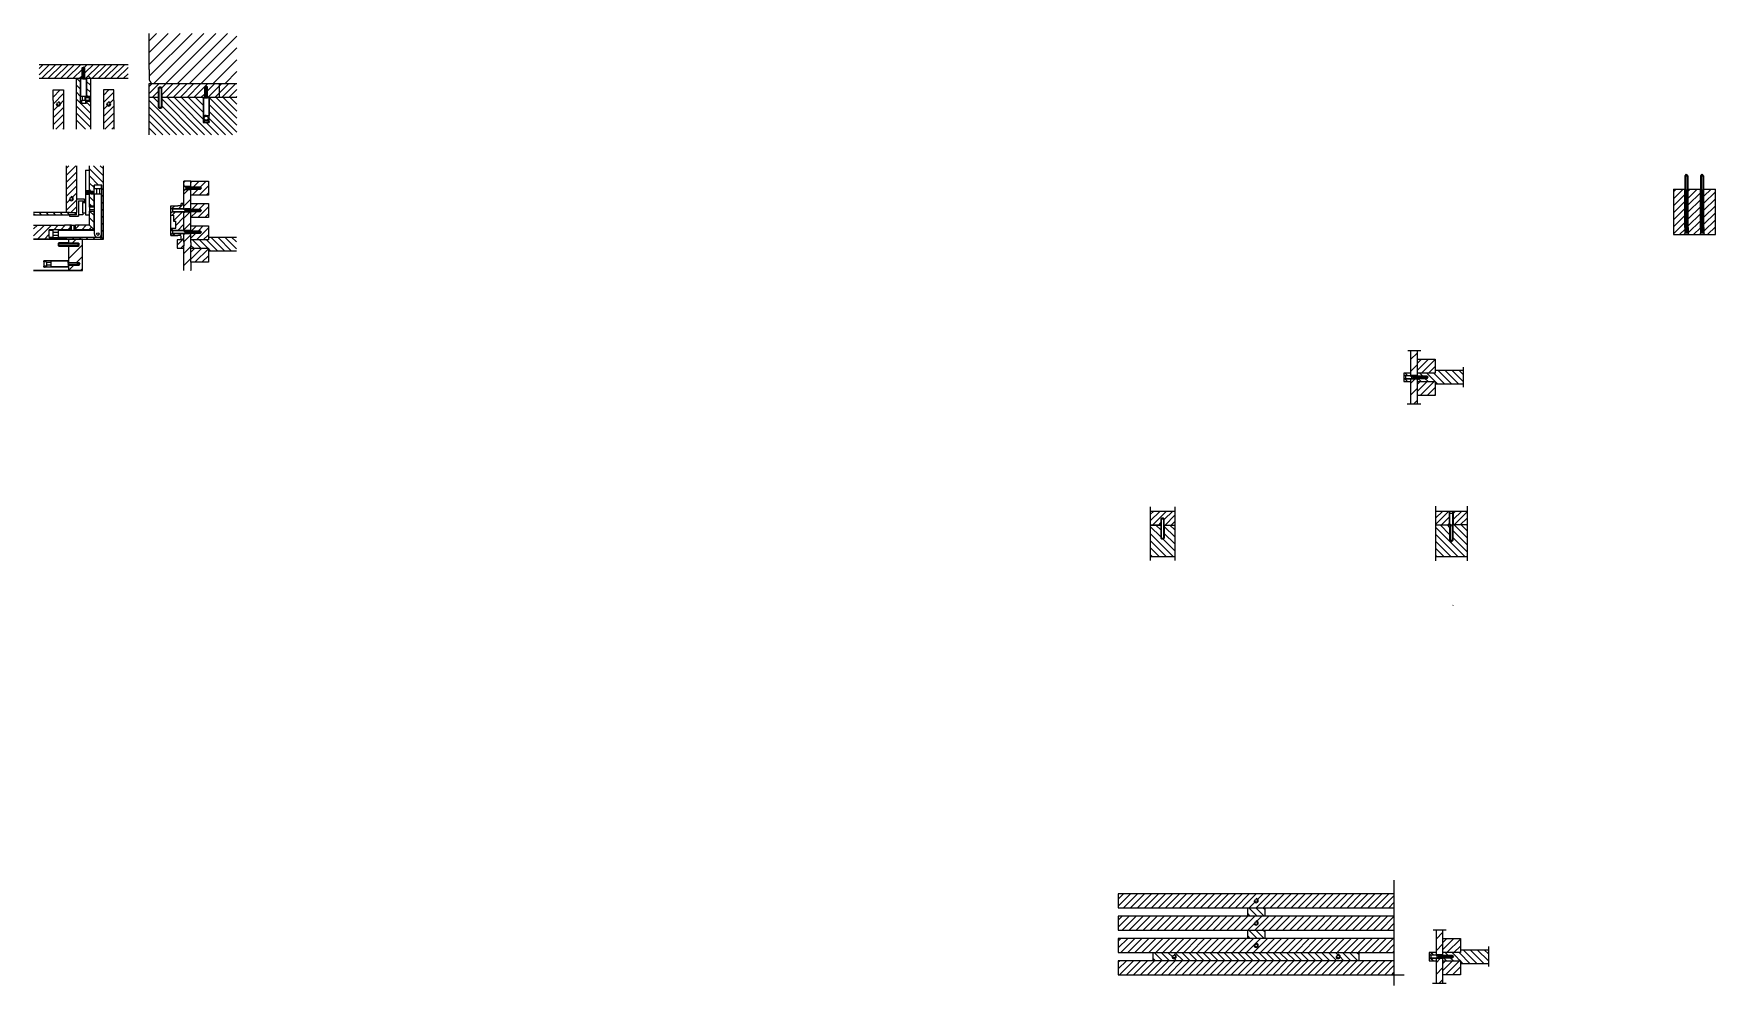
# Model space of a CAD drawing. Header units: centimetres. Extents: x -2268 to 3476, y -1681 to 1470.
# Drawn here: x 1031 to 1272, y 34.5 to 170.9 of the extents above; entities that cross this region are included whole.
import ezdxf

# ---------------------------------------------------------------- set-up
doc = ezdxf.new("R2010")
doc.units = ezdxf.units.CM
doc.layers.get('0').update_dxf_attribs({"color": 5})
for name, color, linetype in [('ARREDI_attrezzature', 175, 'Continuous'), ('filatura', 8, 'Continuous'), ('tratteggio', 5, 'Continuous')]:
    doc.layers.add(name, color=color, linetype=linetype)
pattern_1 = [(45, (931.206, -175.759), (-0.85, 0.85), [])]

# ---------------------------------------------------------------- blocks, each defined once
blk = doc.blocks.new('vite')
for p, q in [((261.03, 104.34), (260.86, 104.53)), ((260.98, 102.63), (260.98, 104.4)), ((261.03, 102.63), (261.03, 104.34)), ((261.43, 104.34), (261.6, 104.53)), ((261.43, 102.63), (261.43, 104.34)), ((261.48, 104.4), (261.48, 102.53)), ((260.98, 102.63), (260.98, 102.53)), ((261.03, 102.63), (261.03, 102.44)), ((261.03, 102.44), (261.03, 102.33)), ((261.03, 100.33), (261.03, 102.33)), ((261.43, 102.63), (261.43, 102.44)), ((261.43, 102.44), (261.43, 100.33)), ((261.03, 100.33), (261.23, 100.13)), ((261.43, 100.33), (261.03, 100.33)), ((261.43, 100.33), (261.23, 100.13))]:
    blk.add_line(p, q)
at = {"layer": 'filatura'}
for p, q in [((261.03, 104.23), (261.43, 104.23)), ((261.03, 102.64), (261.13, 102.53)), ((261.13, 102.52), (261.13, 102.53)), ((261.13, 102.52), (261.13, 102.33)), ((261.13, 100.33), (261.13, 102.33)), ((261.43, 102.64), (261.33, 102.53)), ((261.33, 102.52), (261.33, 102.53)), ((261.33, 102.52), (261.33, 102.33)), ((261.33, 102.33), (261.33, 100.33))]:
    blk.add_line(p, q, dxfattribs=at)
blk = doc.blocks.new('vite 2')
for p, q in [((302.35, 103.43), (302.45, 103.53)), ((302.35, 103.43), (302.35, 100.63)), ((302.75, 103.53), (302.45, 103.53)), ((302.75, 103.53), (302.85, 103.43)), ((302.85, 102.53), (302.85, 103.43)), ((302.85, 102.53), (302.85, 100.63)), ((302.35, 100.63), (302.45, 100.53)), ((302.45, 100.53), (302.75, 100.53)), ((302.85, 100.63), (302.75, 100.53))]:
    blk.add_line(p, q)
at = {"layer": 'filatura'}
for p, q in [((302.35, 103.43), (302.85, 103.43)), ((302.45, 100.53), (302.45, 103.53)), ((302.75, 103.53), (302.75, 100.53)), ((302.35, 100.63), (302.85, 100.63))]:
    blk.add_line(p, q, dxfattribs=at)
blk = doc.blocks.new('retino 4')
at = {"linetype": 'Continuous'}
for p, q in [((278.26, 181.97), (276.76, 183.47)), ((278.26, 182.97), (277.55, 183.68)), ((280.26, 181.97), (278.76, 183.47)), ((280.26, 182.97), (279.55, 183.68)), ((280.05, 179.18), (276.76, 182.47)), ((279.05, 179.18), (276.76, 181.47)), ((280.26, 179.97), (278.55, 181.68)), ((280.26, 180.97), (278.76, 182.47)), ((278.05, 179.18), (276.76, 180.47)), ((277.05, 179.18), (276.76, 179.47))]:
    blk.add_line(p, q, dxfattribs=at)
blk = doc.blocks.new('retino9')
at = {"layer": 'ARREDI_attrezzature', "linetype": 'Continuous'}
for p, q in [((354.4, 328.86), (353.98, 329.29)), ((355.4, 328.86), (354.2, 330.06)), ((356.4, 328.86), (355.2, 330.06)), ((356.48, 329.79), (356.2, 330.06))]:
    blk.add_line(p, q, dxfattribs=at)
blk = doc.blocks.new('retino 10')
at = {"layer": 'ARREDI_attrezzature', "linetype": 'Continuous'}
for p, q in [((367.56, 309.57), (367.24, 309.9)), ((368.56, 309.57), (367.36, 310.77)), ((369.56, 309.57), (368.36, 310.77)), ((370.56, 309.57), (370.13, 310)), ((371.56, 309.57), (370.36, 310.77)), ((372.56, 309.57), (371.36, 310.77)), ((373.56, 309.57), (372.36, 310.77)), ((374.56, 309.57), (373.36, 310.77)), ((375.56, 309.57), (374.36, 310.77)), ((376.56, 309.57), (375.36, 310.77)), ((377.56, 309.57), (376.36, 310.77)), ((378.56, 309.57), (377.36, 310.77)), ((379.56, 309.57), (378.36, 310.77)), ((380.56, 309.57), (379.36, 310.77)), ((381.56, 309.57), (380.36, 310.77)), ((382.56, 309.57), (381.36, 310.77)), ((383.56, 309.57), (382.36, 310.77)), ((384.56, 309.57), (383.36, 310.77)), ((385.56, 309.57), (384.36, 310.77)), ((386.56, 309.57), (385.36, 310.77)), ((387.56, 309.57), (386.36, 310.77)), ((388.56, 309.57), (387.36, 310.77)), ((389.56, 309.57), (388.36, 310.77)), ((390.56, 309.57), (389.36, 310.77)), ((391.56, 309.57), (390.36, 310.77)), ((392.56, 309.57), (391.36, 310.77)), ((393.56, 309.57), (392.36, 310.77)), ((393.76, 310.37), (393.36, 310.77)), ((394.56, 309.57), (393.93, 310.2)), ((395.56, 309.57), (394.36, 310.77)), ((396.56, 309.57), (395.36, 310.77)), ((396.74, 310.4), (396.36, 310.77))]:
    blk.add_line(p, q, dxfattribs=at)

msp = doc.modelspace()

# ---------------------------------------------------------------- hatches: boundary and pattern name
h = msp.add_hatch()
h.set_pattern_fill('JIS_WOOD', color=175, scale=1.7)
h.set_pattern_definition([(45, (644.8805, -450.3925), (-0.85, 0.85), [])])
h.paths.add_polyline_path([(1047.5762, 170.9223), (1047.5762, 165.7858), (1047.5762, 164.2858, 0.27565902), (1048.0762, 163.756), (1060.1396, 163.756), (1060.1396, 170.9223)])
at = {"layer": 'ARREDI_attrezzature'}
h = msp.add_hatch(dxfattribs=at)
h.set_pattern_fill('JIS_WOOD', color=256, scale=1.7)
h.set_pattern_definition(pattern_1)
h.paths.add_polyline_path([(1053.5468, 144.5516), (1053.5468, 145.3016), (1052.6821, 145.3016), (1052.5468, 145.3016), (1052.5468, 142.7016), (1052.6821, 142.7016), (1053.5468, 142.7016), (1053.5468, 143.3516)])
h.paths.add_polyline_path([(1053.5468, 147.7516), (1053.5468, 148.5016), (1052.6821, 148.5016), (1052.5468, 148.3784), (1052.5468, 145.8016), (1052.6821, 145.8016), (1053.5468, 145.8016), (1053.5468, 146.5516)])
h.paths.add_polyline_path([(1053.5468, 149.7516), (1052.5468, 149.7516), (1052.5468, 149.1248), (1052.6821, 149.0016), (1053.5468, 149.0016)])
h = msp.add_hatch(dxfattribs=at)
h.set_pattern_fill('JIS_WOOD', color=256, scale=1.7)
h.set_pattern_definition(pattern_1)
h.paths.add_polyline_path([(1053.5468, 140.1516), (1053.5468, 140.5516), (1053.5468, 140.9516), (1053.5468, 141.3516), (1053.5468, 142.1516), (1053.5468, 142.2016), (1052.6821, 142.2016), (1052.5468, 142.2016), (1052.5468, 142.1016), (1052.5468, 141.0016), (1052.5468, 140.5016), (1052.5468, 136.9516), (1053.5468, 136.9516), (1053.5468, 138.1516)])
h = msp.add_hatch(dxfattribs=at)
h.set_pattern_fill('JIS_WOOD', color=256, scale=1.7)
h.set_pattern_definition([(45, (1106.9529, -175.668), (-0.85, 0.85), [])])
h.paths.add_polyline_path([(1229.2937, 124.2427), (1229.2937, 125.4427), (1228.2937, 125.4427), (1228.2937, 121.8927), (1228.429, 121.8927), (1229.2937, 121.8927), (1229.2937, 122.2427)])
h.paths.add_polyline_path([(1229.2937, 121.0427), (1229.2937, 121.3927), (1228.429, 121.3927), (1228.2937, 121.3927), (1228.2937, 117.8427), (1229.2937, 117.8427), (1229.2937, 119.0427)])
h = msp.add_hatch(dxfattribs=at)
h.set_pattern_fill('JIS_WOOD', color=256, scale=1.7)
h.set_pattern_definition([(45, (1110.5851, -258.7415), (-0.85, 0.85), [])])
h.paths.add_polyline_path([(1232.9259, 41.1691), (1232.9259, 42.3691), (1231.9259, 42.3691), (1231.9259, 38.8191), (1232.0612, 38.8191), (1232.9259, 38.8191), (1232.9259, 39.1691)])
h.paths.add_polyline_path([(1232.9259, 37.9691), (1232.9259, 38.3191), (1232.0612, 38.3191), (1231.9259, 38.3191), (1231.9259, 34.7691), (1232.9259, 34.7691), (1232.9259, 35.9691)])

# ---------------------------------------------------------------- linework, layer by layer
for p, q in [((1047.5762, 165.7858), (1047.5762, 170.9223)), ((1031.7928, 166.5147), (1044.5476, 166.5147)), ((1031.8006, 164.5147), (1037.1506, 164.5147)), ((1037.1428, 164.5147), (1037.9428, 164.5147)), ((1037.1428, 157.2317), (1037.1428, 164.5147)), ((1037.6928, 164.5147), (1037.6928, 160.9569)), ((1037.9428, 164.4569), (1037.7428, 164.4569)), ((1037.7428, 164.4569), (1037.7428, 161.9569)), ((1037.9428, 166.0147), (1038.1428, 166.1301)), ((1037.9428, 165.8147), (1038.0428, 165.8724)), ((1037.9428, 164.5147), (1037.9428, 165.8147)), ((1037.9428, 164.5147), (1037.9428, 164.4569)), ((1038.0428, 166.0147), (1038.0428, 165.8724)), ((1038.0428, 165.8724), (1038.2428, 165.8724)), ((1038.3428, 166.0147), (1038.1428, 166.1301)), ((1038.2428, 165.8724), (1038.2428, 166.0147)), ((1038.3428, 165.8147), (1038.2428, 165.8724)), ((1038.3428, 164.5147), (1038.3428, 165.8147)), ((1038.3428, 164.5147), (1039.1428, 164.5147)), ((1038.3428, 164.5147), (1044.5476, 164.5147)), ((1038.3428, 164.4569), (1038.3428, 164.5147)), ((1038.3428, 164.4569), (1038.5428, 164.4569)), ((1038.5428, 164.4569), (1038.5428, 161.9569)), ((1038.5928, 164.5147), (1038.5928, 161.9569)), ((1039.1428, 164.5147), (1039.1428, 157.2317)), ((1047.5762, 165.7858), (1047.5762, 164.2858)), ((1033.7928, 162.8375), (1035.2928, 162.8375)), ((1033.7928, 161.3147), (1033.7928, 162.8375)), ((1035.2928, 162.8375), (1035.2928, 157.2317)), ((1037.7428, 161.9569), (1038.5428, 161.9569)), ((1037.9428, 161.9569), (1037.9428, 161.3569)), ((1038.3428, 161.9569), (1038.3428, 161.3569)), ((1038.4428, 161.9569), (1039.1428, 161.9569)), ((1038.4428, 161.6743), (1038.4428, 161.9569)), ((1038.4428, 161.6743), (1038.4428, 161.1743)), ((1040.9928, 162.8375), (1040.9928, 157.2317)), ((1042.4928, 162.8375), (1040.9928, 162.8375)), ((1042.4928, 161.3147), (1042.4928, 162.8375)), ((1047.5762, 161.756), (1047.5762, 163.756)), ((1047.5762, 163.756), (1060.1396, 163.756)), ((1048.8762, 161.756), (1047.5762, 161.756)), ((1047.5762, 156.4326), (1047.5762, 161.756)), ((1055.5228, 161.756), (1049.3762, 161.756)), ((1055.2728, 161.756), (1055.2728, 158.1983)), ((1055.5228, 161.756), (1055.3228, 161.756)), ((1055.3228, 161.6983), (1055.3228, 159.1983)), ((1055.3228, 161.6983), (1055.5228, 161.6983)), ((1055.5228, 163.256), (1055.7228, 163.3715)), ((1055.5228, 163.056), (1055.6228, 163.1138)), ((1055.5228, 161.756), (1055.5228, 163.056)), ((1055.5228, 161.756), (1055.5228, 161.6983)), ((1055.6228, 163.256), (1055.6228, 163.1138)), ((1055.6228, 163.1138), (1055.8228, 163.1138)), ((1055.9228, 163.256), (1055.7228, 163.3715)), ((1055.8228, 163.1138), (1055.8228, 163.256)), ((1055.9228, 163.056), (1055.8228, 163.1138)), ((1055.9228, 161.756), (1055.9228, 163.056)), ((1060.1396, 161.756), (1055.9228, 161.756)), ((1055.9228, 161.756), (1055.9228, 161.6983)), ((1056.1228, 161.6983), (1055.9228, 161.6983)), ((1056.1228, 161.6983), (1056.1228, 159.1983)), ((1056.1728, 161.756), (1056.1728, 159.1983)), ((1057.5762, 161.756), (1056.2762, 161.756)), ((1057.5762, 163.756), (1057.5762, 161.756)), ((1033.7928, 161.3147), (1033.7928, 157.2317)), ((1037.6928, 160.9569), (1037.8428, 160.9569)), ((1037.8428, 161.3569), (1037.8428, 160.9569)), ((1037.8428, 161.3569), (1037.9428, 161.3569)), ((1037.8428, 160.9569), (1038.4428, 160.9569)), ((1037.9428, 161.3569), (1038.3514, 161.3569)), ((1038.3514, 161.3569), (1038.4428, 161.3569)), ((1038.4428, 161.3569), (1038.4428, 160.9569)), ((1039.0298, 161.1743), (1038.4428, 161.1743)), ((1038.4428, 160.9569), (1038.5928, 160.9569)), ((1038.5928, 161.0743), (1038.5928, 161.1743)), ((1038.5928, 161.0743), (1038.5928, 160.9569)), ((1039.0298, 161.1743), (1039.1428, 161.1743)), ((1042.4928, 161.3147), (1042.4928, 157.2317)), ((1055.3228, 159.1983), (1056.1228, 159.1983)), ((1055.5228, 159.1983), (1055.5228, 159.1436)), ((1056.1728, 158.3157), (1056.1728, 159.1983)), ((1055.2728, 158.1983), (1055.4228, 158.1983)), ((1055.4228, 158.5315), (1055.4228, 158.1983)), ((1055.4228, 158.1983), (1056.0228, 158.1983)), ((1056.0228, 158.533), (1056.0228, 158.1983)), ((1056.0228, 158.1983), (1056.1728, 158.1983)), ((1056.1728, 158.3157), (1056.1728, 158.1983)), ((1035.6557, 151.9516), (1035.6557, 145.6516)), ((1037.1557, 151.9516), (1037.1557, 145.2516)), ((1039.0057, 148.3516), (1039.0057, 151.9516)), ((1041.0057, 141.4516), (1041.0057, 151.9543)), ((1038.4557, 151.3516), (1038.4557, 144.9516)), ((1038.4557, 151.3516), (1039.0057, 151.3516)), ((1039.0057, 148.3516), (1039.0057, 151.3516)), ((1052.5468, 145.8016), (1052.5468, 149.7516)), ((1053.5468, 149.7516), (1052.5468, 149.7516)), ((1053.5468, 149.7516), (1054.0468, 149.7516)), ((1267.6234, 150.5535), (1267.8234, 150.7535)), ((1267.6234, 148.4437), (1267.6234, 150.5535)), ((1267.6234, 150.5535), (1268.0234, 150.5535)), ((1268.0234, 150.5535), (1267.8234, 150.7535)), ((1268.0234, 150.5535), (1268.0234, 148.5535)), ((1269.8698, 150.5535), (1270.0698, 150.7535)), ((1269.8698, 148.4437), (1269.8698, 150.5535)), ((1269.8698, 150.5535), (1270.2698, 150.5535)), ((1270.2698, 150.5535), (1270.0698, 150.7535)), ((1270.2698, 150.5535), (1270.2698, 148.5535)), ((1038.3057, 147.2016), (1037.1557, 147.2016)), ((1038.3057, 146.7016), (1038.3057, 147.2016)), ((1038.6459, 148.3516), (1038.4557, 148.5248)), ((1038.6459, 147.9516), (1038.4557, 147.7784)), ((1039.0057, 148.4016), (1038.591, 148.4016)), ((1038.591, 147.9016), (1039.0057, 147.9016)), ((1038.8557, 148.3516), (1038.6459, 148.3516)), ((1039.2557, 147.9516), (1038.6459, 147.9516)), ((1038.8557, 148.3516), (1039.2557, 148.3516)), ((1039.0057, 146.8516), (1039.0057, 147.9516)), ((1039.2557, 148.3516), (1039.4459, 148.3516)), ((1039.2557, 147.9516), (1039.4459, 147.9516)), ((1039.4459, 148.3516), (1039.5557, 148.2516)), ((1039.4459, 147.9516), (1039.5557, 148.0516)), ((1039.5557, 148.2516), (1039.5557, 148.0516)), ((1039.6574, 146.2343), (1039.6574, 149.2039)), ((1039.6574, 149.2039), (1039.6928, 149.2039)), ((1040.7534, 149.2039), (1039.6928, 149.2039)), ((1039.7074, 148.7039), (1039.7074, 149.2039)), ((1039.7074, 148.7039), (1040.7388, 148.7039)), ((1040.7388, 147.9039), (1039.7074, 147.9039)), ((1039.7074, 142.1826), (1039.7074, 147.9039)), ((1039.9928, 148.7039), (1039.9928, 147.9039)), ((1040.4534, 148.7039), (1040.4534, 147.9039)), ((1040.7388, 148.7039), (1040.7388, 149.2039)), ((1040.7388, 142.1826), (1040.7388, 147.9039)), ((1040.7534, 149.2039), (1040.7888, 149.2039)), ((1040.7888, 141.6686), (1040.7888, 149.2039)), ((1052.5468, 149.2516), (1052.5468, 148.9516)), ((1052.737, 148.9516), (1052.5468, 149.1248)), ((1052.737, 148.5516), (1052.5468, 148.3784)), ((1053.5468, 149.0016), (1052.6821, 149.0016)), ((1053.5468, 148.5016), (1052.6821, 148.5016)), ((1052.737, 148.9516), (1054.8468, 148.9516)), ((1052.8468, 148.5516), (1052.737, 148.5516)), ((1052.8468, 148.9516), (1052.8468, 148.9516)), ((1054.8468, 148.5516), (1052.8468, 148.5516)), ((1053.5468, 148.9516), (1053.5468, 149.0016)), ((1053.5468, 148.5516), (1053.5468, 148.5016)), ((1053.5468, 146.5516), (1053.5468, 147.7516)), ((1054.8468, 148.9516), (1054.8468, 148.5516)), ((1054.8468, 148.9516), (1055.0468, 148.7516)), ((1054.8468, 148.5516), (1055.0468, 148.7516)), ((1265.9502, 148.6103), (1265.9502, 142.1103)), ((1265.9502, 148.6103), (1267.6234, 148.6103)), ((1267.5734, 143.1103), (1267.5734, 148.6103)), ((1267.6234, 148.4437), (1267.6234, 142.3004)), ((1268.0234, 148.6103), (1269.8698, 148.6103)), ((1268.0234, 148.5535), (1268.0234, 148.4437)), ((1268.0234, 148.4437), (1268.0234, 142.3004)), ((1268.0734, 143.1103), (1268.0734, 148.6103)), ((1269.8198, 143.1103), (1269.8198, 148.6103)), ((1269.8698, 148.4437), (1269.8698, 142.3004)), ((1270.2698, 148.6103), (1271.9502, 148.6103)), ((1270.2698, 148.4437), (1270.2698, 148.5535)), ((1270.2698, 148.4437), (1270.2698, 142.3004)), ((1270.3198, 143.1103), (1270.3198, 148.6103)), ((1271.9502, 142.1103), (1271.9502, 148.6103)), ((1035.6557, 145.2516), (1031.0057, 145.2516)), ((1031.0057, 144.9516), (1036.1557, 144.9516)), ((1035.6557, 145.6516), (1035.6557, 145.4516)), ((1035.6557, 145.4516), (1035.6557, 145.2516)), ((1036.1557, 145.2516), (1035.6557, 145.2516)), ((1036.1557, 145.2516), (1037.1557, 145.2516)), ((1037.1557, 144.9516), (1036.1557, 144.9516)), ((1036.1557, 144.9516), (1036.1557, 144.7499)), ((1036.1557, 144.7499), (1037.4557, 144.7499)), ((1037.1557, 144.9516), (1037.1557, 145.2516)), ((1037.4557, 146.9516), (1037.4557, 144.9516)), ((1038.0557, 144.9516), (1037.4557, 144.9516)), ((1037.4557, 144.9516), (1037.4557, 144.7499)), ((1037.4557, 144.7499), (1037.4557, 144.9499)), ((1038.0557, 145.2016), (1038.0557, 146.7016)), ((1038.0557, 145.2016), (1038.4557, 145.2016)), ((1038.0557, 145.2016), (1038.0557, 144.9516)), ((1038.4557, 144.9516), (1039.0057, 144.9516)), ((1039.0057, 146.4516), (1039.0057, 146.8516)), ((1039.0057, 146.2343), (1039.0057, 146.4516)), ((1039.1057, 146.2343), (1039.0057, 146.2343)), ((1039.0057, 146.0343), (1039.0057, 146.2343)), ((1039.0057, 146.0343), (1039.0057, 145.6516)), ((1039.0057, 145.6516), (1039.0057, 145.4516)), ((1039.0057, 143.4516), (1039.0057, 145.4516)), ((1039.1057, 145.4516), (1039.0057, 145.4516)), ((1039.1057, 146.2343), (1039.7074, 146.2343)), ((1039.1057, 145.4516), (1039.7074, 145.4516)), ((1039.6574, 142.7999), (1039.6574, 145.4516)), ((1050.6468, 141.9516), (1050.6468, 146.2516)), ((1050.6468, 146.2516), (1051.6468, 146.2516)), ((1050.837, 145.7516), (1050.6468, 145.9248)), ((1050.837, 145.3516), (1050.6468, 145.1784)), ((1050.6468, 144.8784), (1051.0468, 144.8784)), ((1052.5468, 145.8016), (1050.7821, 145.8016)), ((1052.5468, 145.3016), (1050.7821, 145.3016)), ((1052.5468, 145.7516), (1050.837, 145.7516)), ((1052.5468, 145.3516), (1050.837, 145.3516)), ((1051.0468, 144.8784), (1051.0468, 144.0248)), ((1051.8468, 146.2516), (1051.6468, 146.2516)), ((1052.0468, 146.2516), (1051.8468, 146.2516)), ((1052.5468, 146.5516), (1052.1468, 146.5516)), ((1052.1468, 146.3516), (1052.1468, 146.5516)), ((1052.5468, 145.8016), (1052.6821, 145.8016)), ((1052.5468, 145.7516), (1052.737, 145.7516)), ((1052.5468, 145.3516), (1052.737, 145.3516)), ((1052.5468, 142.6516), (1052.5468, 145.3016)), ((1052.5468, 145.3016), (1052.6821, 145.3016)), ((1053.5468, 145.8016), (1052.6821, 145.8016)), ((1053.5468, 145.3016), (1052.6821, 145.3016)), ((1052.737, 145.7516), (1054.8468, 145.7516)), ((1052.8468, 145.3516), (1052.737, 145.3516)), ((1052.8468, 145.7516), (1052.8468, 145.7516)), ((1054.8468, 145.3516), (1052.8468, 145.3516)), ((1053.5468, 144.5516), (1053.5468, 145.3016)), ((1054.8468, 145.7516), (1055.0468, 145.5516)), ((1054.8468, 145.7516), (1054.8468, 145.3516)), ((1054.8468, 145.3516), (1055.0468, 145.5516)), ((1031.0057, 143.4516), (1035.4057, 143.4516)), ((1033.4848, 142.7999), (1033.2534, 142.7999)), ((1033.2534, 142.7646), (1033.2534, 142.7999)), ((1033.2534, 141.7039), (1033.2534, 142.7646)), ((1033.2534, 142.7499), (1033.7534, 142.7499)), ((1035.6231, 142.7999), (1033.4848, 142.7999)), ((1033.7534, 142.7499), (1033.7534, 141.7186)), ((1033.7534, 142.4646), (1034.5534, 142.4646)), ((1034.5534, 141.7186), (1034.5534, 142.7499)), ((1034.5534, 142.7499), (1039.7074, 142.7499)), ((1036.2231, 143.4516), (1035.4057, 143.4516)), ((1036.2231, 142.7999), (1035.6231, 142.7999)), ((1036.2231, 143.4516), (1036.2231, 142.7999)), ((1036.2231, 143.4516), (1036.2231, 143.3516)), ((1036.4231, 143.4516), (1036.2231, 143.4516)), ((1036.2231, 142.7999), (1036.2231, 142.7499)), ((1036.4231, 143.4516), (1036.8057, 143.4516)), ((1036.8057, 143.4516), (1037.0057, 143.4516)), ((1039.0057, 143.4516), (1037.0057, 143.4516)), ((1037.0057, 142.7999), (1037.0057, 143.4516)), ((1037.2231, 142.7999), (1037.0057, 142.7999)), ((1037.0057, 142.7999), (1037.0057, 142.7499)), ((1039.6574, 142.7999), (1037.2231, 142.7999)), ((1039.44, 143.0173), (1039.0057, 143.4516)), ((1039.44, 143.0173), (1039.6574, 142.7999)), ((1039.6574, 142.7999), (1039.6574, 142.7999)), ((1050.6468, 143.0248), (1051.3968, 143.0248)), ((1050.837, 142.6516), (1050.6468, 142.8248)), ((1050.837, 142.2516), (1050.6468, 142.0784)), ((1052.5468, 142.7016), (1050.7821, 142.7016)), ((1052.5468, 142.2016), (1050.7821, 142.2016)), ((1052.5468, 142.6516), (1050.837, 142.6516)), ((1052.5468, 142.2516), (1050.837, 142.2516)), ((1051.0468, 144.0248), (1051.3968, 144.0248)), ((1051.3968, 143.0248), (1051.3968, 144.0248)), ((1052.5468, 142.7016), (1052.6821, 142.7016)), ((1052.5468, 142.6516), (1052.737, 142.6516)), ((1052.5468, 142.2516), (1052.737, 142.2516)), ((1052.5468, 142.2016), (1052.6821, 142.2016)), ((1052.5468, 142.1016), (1052.5468, 142.2016)), ((1053.5468, 142.7016), (1052.6821, 142.7016)), ((1053.5468, 142.2016), (1052.6821, 142.2016)), ((1052.737, 142.6516), (1054.8468, 142.6516)), ((1052.8468, 142.2516), (1052.737, 142.2516)), ((1054.8468, 142.2516), (1052.8468, 142.2516)), ((1053.5468, 143.3516), (1053.5468, 144.5516)), ((1053.5468, 142.1516), (1053.5468, 142.2516)), ((1054.8468, 142.6516), (1055.0468, 142.4516)), ((1054.8468, 142.6516), (1054.8468, 142.2516)), ((1054.8468, 142.2516), (1055.0468, 142.4516)), ((1267.6234, 142.3004), (1267.4502, 142.1103)), ((1267.5734, 143.1103), (1267.5734, 142.2455)), ((1267.6234, 142.4103), (1267.6234, 142.4103)), ((1268.0234, 142.3004), (1268.1966, 142.1103)), ((1268.0734, 143.1103), (1268.0734, 142.2455)), ((1269.8698, 142.3004), (1269.6966, 142.1103)), ((1269.8198, 143.1103), (1269.8198, 142.2455)), ((1269.8698, 142.4103), (1269.8698, 142.4103)), ((1270.2698, 142.3004), (1270.443, 142.1103)), ((1270.3198, 143.1103), (1270.3198, 142.2455)), ((1038.0057, 141.4516), (1031.0057, 141.4516)), ((1031.0057, 141.4516), (1038.0057, 141.4516)), ((1033.2534, 141.7186), (1033.7534, 141.7186)), ((1033.2534, 141.6686), (1033.2534, 141.7039)), ((1033.2534, 141.6686), (1035.6231, 141.6686)), ((1033.7534, 142.0039), (1034.5534, 142.0039)), ((1034.5534, 141.7186), (1040.2639, 141.7186)), ((1034.6057, 140.9516), (1036.0057, 140.9516)), ((1040.7888, 141.6686), (1035.6231, 141.6686)), ((1036.0057, 141.4516), (1036.0057, 140.9516)), ((1036.0057, 141.4516), (1036.0057, 140.9516)), ((1036.0057, 140.4516), (1036.0057, 138.1016)), ((1038.0057, 136.9516), (1038.0057, 141.4516)), ((1038.0057, 141.4516), (1041.0057, 141.4516)), ((1040.7888, 141.6686), (1041.0057, 141.4516)), ((1050.6468, 141.9516), (1051.6468, 141.9516)), ((1052.5468, 141.3516), (1051.5468, 141.3516)), ((1051.5468, 141.3516), (1051.5468, 140.1516)), ((1051.5468, 140.1516), (1052.5468, 140.1516)), ((1051.8468, 141.9516), (1051.6468, 141.9516)), ((1052.0468, 141.9516), (1051.8468, 141.9516)), ((1052.1468, 141.5516), (1052.1468, 141.8516)), ((1052.1468, 141.3516), (1052.1468, 141.5516)), ((1052.5468, 141.0016), (1052.5468, 142.1016)), ((1052.5468, 141.0016), (1052.5468, 140.5016)), ((1052.5468, 136.9516), (1052.5468, 140.5016)), ((1053.5468, 140.9516), (1053.5468, 141.3516)), ((1053.5468, 140.9516), (1053.5468, 140.5516)), ((1053.5468, 140.1516), (1053.5468, 140.5516)), ((1056.0468, 141.7516), (1060.0468, 141.7516)), ((1056.0468, 141.7516), (1060.0468, 141.7516)), ((1060.0468, 139.7516), (1056.0468, 139.7516)), ((1265.9502, 142.1103), (1271.9502, 142.1103)), ((1036.0057, 138.3516), (1032.448, 138.3516)), ((1032.448, 138.2016), (1032.448, 138.3516)), ((1032.848, 138.2016), (1032.448, 138.2016)), ((1032.448, 138.2016), (1032.448, 137.6016)), ((1032.848, 137.6016), (1032.448, 137.6016)), ((1032.448, 137.4516), (1032.448, 137.6016)), ((1032.5653, 137.4516), (1032.448, 137.4516)), ((1032.5653, 137.4516), (1032.6653, 137.4516)), ((1032.848, 137.6016), (1032.6653, 137.6016)), ((1033.448, 137.4516), (1032.6653, 137.4516)), ((1032.6654, 138.2016), (1032.6654, 138.3516)), ((1032.848, 138.2016), (1032.6654, 138.2016)), ((1032.6654, 137.6016), (1032.6654, 137.4516)), ((1032.848, 138.2016), (1032.848, 138.1016)), ((1033.448, 138.1016), (1032.848, 138.1016)), ((1032.848, 138.1016), (1032.848, 137.693)), ((1033.448, 137.7016), (1032.848, 137.7016)), ((1032.848, 137.693), (1032.848, 137.6016)), ((1033.448, 138.3016), (1033.448, 138.3516)), ((1035.948, 138.3016), (1033.448, 138.3016)), ((1033.448, 138.3016), (1033.448, 137.5016)), ((1035.948, 137.5016), (1033.448, 137.5016)), ((1033.448, 137.5016), (1033.448, 137.4516)), ((1036.0057, 137.4516), (1033.448, 137.4516)), ((1035.948, 138.1016), (1035.948, 138.3016)), ((1036.0057, 138.1016), (1035.948, 138.1016)), ((1035.948, 137.7016), (1035.948, 137.5016)), ((1035.948, 137.7016), (1036.0057, 137.7016)), ((1036.0057, 138.1016), (1037.3057, 138.1016)), ((1036.0057, 137.7016), (1036.0057, 136.9516)), ((1036.0057, 137.7016), (1037.3057, 137.7016)), ((1037.3057, 138.1016), (1037.3634, 138.0016)), ((1037.3057, 137.7016), (1037.3634, 137.8016)), ((1037.5057, 138.0016), (1037.3634, 138.0016)), ((1037.3634, 138.0016), (1037.3634, 137.8016)), ((1037.3634, 137.8016), (1037.5057, 137.8016)), ((1037.5057, 138.1016), (1037.6212, 137.9016)), ((1037.5057, 137.7016), (1037.6212, 137.9016)), ((1053.5468, 138.1516), (1053.5468, 136.9516)), ((1038.0057, 136.9516), (1031.0057, 136.9516)), ((1031.0057, 136.9516), (1038.0057, 136.9516)), ((1228.2937, 125.4427), (1228.2937, 121.8927)), ((1229.2937, 124.2427), (1229.2937, 125.4427)), ((1227.2937, 122.2427), (1227.2937, 121.0427)), ((1228.2937, 122.2427), (1227.2937, 122.2427)), ((1227.4839, 121.8427), (1227.2937, 122.0159)), ((1227.4839, 121.4427), (1227.2937, 121.2695)), ((1227.2937, 121.0427), (1228.2937, 121.0427)), ((1227.429, 121.8927), (1228.429, 121.8927)), ((1228.429, 121.3927), (1227.429, 121.3927)), ((1228.4839, 121.8427), (1227.4839, 121.8427)), ((1228.4839, 121.4427), (1227.4839, 121.4427)), ((1228.2937, 121.3927), (1228.2937, 117.8427)), ((1229.2937, 121.8927), (1228.429, 121.8927)), ((1229.2937, 121.3927), (1228.429, 121.3927)), ((1228.4839, 121.8427), (1230.5937, 121.8427)), ((1228.4839, 121.4427), (1228.5937, 121.4427)), ((1228.5937, 121.8427), (1228.5937, 121.8427)), ((1230.5937, 121.4427), (1228.5937, 121.4427)), ((1229.2937, 121.8427), (1229.2937, 122.2427)), ((1229.2937, 121.3927), (1229.2937, 121.4427)), ((1229.2937, 121.0427), (1229.2937, 121.3927)), ((1230.5937, 121.8427), (1230.5937, 121.4427)), ((1230.5937, 121.8427), (1230.7937, 121.6427)), ((1230.5937, 121.4427), (1230.7937, 121.6427)), ((1231.7937, 122.6427), (1235.7937, 122.6427)), ((1235.7937, 120.6427), (1231.7937, 120.6427)), ((1229.2937, 117.8427), (1229.2937, 119.0427)), ((1190.9962, 102.4639), (1194.494, 102.4639)), ((1231.8664, 102.4671), (1236.377, 102.4671)), ((1192.4962, 100.4639), (1190.9962, 100.4639)), ((1190.9962, 100.4639), (1192.4962, 100.4639)), ((1192.9962, 100.4639), (1194.4962, 100.4639)), ((1192.9962, 100.4639), (1194.4962, 100.4639)), ((1231.8664, 100.4671), (1233.927, 100.4671)), ((1234.377, 100.4671), (1234.327, 100.4671)), ((1236.377, 100.4671), (1234.377, 100.4671)), ((1190.9962, 95.9639), (1194.494, 95.9639)), ((1231.8664, 95.9671), (1236.377, 95.9671)), ((1225.902, 47.5926), (1186.402, 47.5926)), ((1186.402, 47.5926), (1186.402, 45.5926)), ((1186.402, 45.5926), (1225.902, 45.5926)), ((1204.902, 45.5926), (1204.902, 44.3926)), ((1207.402, 45.5926), (1207.402, 44.3926)), ((1204.902, 42.3926), (1204.902, 41.1926)), ((1207.402, 42.3926), (1207.402, 41.1926)), ((1231.9259, 42.3691), (1231.9259, 38.8191)), ((1232.9259, 41.1691), (1232.9259, 42.3691)), ((1191.402, 39.1926), (1220.902, 39.1926)), ((1191.402, 37.9926), (1191.402, 39.1926)), ((1220.902, 37.9926), (1220.902, 39.1926)), ((1230.9259, 39.1691), (1230.9259, 37.9691)), ((1231.9259, 39.1691), (1230.9259, 39.1691)), ((1231.1161, 38.7691), (1230.9259, 38.9423)), ((1231.0612, 38.8191), (1232.0612, 38.8191)), ((1232.1161, 38.7691), (1231.1161, 38.7691)), ((1232.9259, 38.8191), (1232.0612, 38.8191)), ((1232.1161, 38.7691), (1234.2259, 38.7691)), ((1232.2259, 38.7691), (1232.2259, 38.7691)), ((1232.9259, 38.7691), (1232.9259, 39.1691)), ((1234.2259, 38.7691), (1234.2259, 38.3691)), ((1234.2259, 38.7691), (1234.4259, 38.5691)), ((1234.2259, 38.3691), (1234.4259, 38.5691)), ((1235.4259, 39.5691), (1239.4259, 39.5691)), ((1191.402, 37.9926), (1186.402, 37.9926)), ((1186.402, 37.9926), (1186.402, 35.9926)), ((1220.902, 37.9926), (1191.402, 37.9926)), ((1231.1161, 38.3691), (1230.9259, 38.1959)), ((1230.9259, 37.9691), (1231.9259, 37.9691)), ((1232.0612, 38.3191), (1231.0612, 38.3191)), ((1232.1161, 38.3691), (1231.1161, 38.3691)), ((1231.9259, 38.3191), (1231.9259, 34.7691)), ((1232.9259, 38.3191), (1232.0612, 38.3191)), ((1232.1161, 38.3691), (1232.2259, 38.3691)), ((1234.2259, 38.3691), (1232.2259, 38.3691)), ((1232.9259, 38.3191), (1232.9259, 38.3691)), ((1232.9259, 37.9691), (1232.9259, 38.3191)), ((1239.4259, 37.5691), (1235.4259, 37.5691)), ((1232.9259, 34.7691), (1232.9259, 35.9691))]:
    msp.add_line(p, q)
at = {"linetype": 'Continuous'}
msp.add_line((1234.327, 88.9005), (1234.377, 88.9505), dxfattribs=at)
for points in [[(1053.5468, 148.9516), (1053.5468, 149.7516), (1056.0468, 149.7516), (1056.0468, 147.7516), (1053.5468, 147.7516), (1053.5468, 148.5516)], [(1037.4557, 146.9516), (1038.0557, 146.9516), (1038.0557, 146.7016), (1038.4557, 146.7016)], [(1053.5468, 145.7516), (1053.5468, 146.5516), (1056.0468, 146.5516), (1056.0468, 144.5516), (1053.5468, 144.5516), (1053.5468, 145.3516)], [(1053.5468, 142.6516), (1053.5468, 143.3516), (1056.0468, 143.3516), (1056.0468, 141.3516), (1053.5468, 141.3516), (1053.5468, 142.1516)], [(1225.902, 44.3926), (1186.402, 44.3926), (1186.402, 42.3926), (1225.902, 42.3926)], [(1225.902, 41.1926), (1186.402, 41.1926), (1186.402, 39.1926), (1191.402, 39.1926)], [(1220.902, 39.1926), (1225.902, 39.1926)], [(1225.902, 37.9926), (1220.902, 37.9926)]]:
    msp.add_lwpolyline(points)
for points in [[(1053.5468, 138.1516), (1053.5468, 140.1516), (1056.0468, 140.1516), (1056.0468, 138.1516)], [(1229.2937, 122.2427), (1229.2937, 124.2427), (1231.7937, 124.2427), (1231.7937, 122.2427)], [(1229.2937, 119.0427), (1229.2937, 121.0427), (1231.7937, 121.0427), (1231.7937, 119.0427)], [(1232.9259, 39.1691), (1232.9259, 41.1691), (1235.4259, 41.1691), (1235.4259, 39.1691)], [(1232.9259, 35.9691), (1232.9259, 37.9691), (1235.4259, 37.9691), (1235.4259, 35.9691)]]:
    msp.add_lwpolyline(points, close=True)
for centre, radius in [((1034.5506, 160.8375), 0.2), ((1034.5506, 160.8375), 0.2), ((1041.7506, 160.8375), 0.2), ((1041.7506, 160.8375), 0.2), ((1055.7222, 158.7968), 0.3), ((1036.4057, 147.2499), 0.2), ((1036.4057, 147.2499), 0.2), ((1040.2233, 142.1826), 0.1919), ((1206.152, 46.5926), 0.2), ((1206.152, 46.5926), 0.2), ((1206.152, 43.3919), 0.2), ((1206.152, 43.3919), 0.2), ((1194.402, 38.5926), 0.2), ((1194.402, 38.5926), 0.2), ((1206.152, 40.1908), 0.2), ((1206.152, 40.1908), 0.2), ((1217.902, 38.5926), 0.2), ((1217.902, 38.5926), 0.2), ((1217.902, 38.5926), 0.2)]:
    msp.add_circle(centre, radius)
for centre, radius, start, end in [((1048.2702, 164.4399), 0.7109, 192.520843, 254.166243), ((1052.031, 146.3675), 0.1169, 277.784421, 352.215579), ((1040.1832, 142.1945), 0.4759, 181.435675, 269.892003), ((1040.263, 142.1945), 0.4759, 270.107997, 358.564325), ((1052.031, 141.8358), 0.1169, 7.784421, 82.215579)]:
    msp.add_arc(centre, radius, start, end)
at = {"layer": 'ARREDI_attrezzature', "linetype": 'Continuous'}
for p, q in [((1031.7928, 165.9282), (1032.3792, 166.5147)), ((1031.7928, 165.0282), (1033.2792, 166.5147)), ((1032.1792, 164.5147), (1034.1792, 166.5147)), ((1033.0792, 164.5147), (1035.0792, 166.5147)), ((1033.9792, 164.5147), (1035.9792, 166.5147)), ((1034.8792, 164.5147), (1036.8792, 166.5147)), ((1035.7792, 164.5147), (1037.7792, 166.5147)), ((1038.2391, 166.0745), (1038.6792, 166.5147)), ((1038.3428, 165.2782), (1039.5792, 166.5147)), ((1038.4792, 164.5147), (1040.4792, 166.5147)), ((1039.3792, 164.5147), (1041.3792, 166.5147)), ((1040.2792, 164.5147), (1042.2792, 166.5147)), ((1041.1792, 164.5147), (1043.1792, 166.5147)), ((1042.0792, 164.5147), (1044.0792, 166.5147)), ((1036.6792, 164.5147), (1037.9428, 165.7782)), ((1037.7006, 163.9647), (1037.1506, 164.5147)), ((1037.5792, 164.5147), (1037.9428, 164.8782)), ((1039.1506, 163.5147), (1038.6006, 164.0647)), ((1039.1506, 164.5147), (1038.8141, 164.8511)), ((1042.9792, 164.5147), (1044.5397, 166.0752)), ((1043.8792, 164.5147), (1044.5397, 165.1752)), ((1033.7928, 162.8282), (1033.8021, 162.8375)), ((1033.7928, 161.8282), (1034.8021, 162.8375)), ((1033.7928, 160.8282), (1035.2928, 162.3282)), ((1037.7006, 162.9647), (1037.1506, 163.5147)), ((1037.6928, 161.9725), (1037.1506, 162.5147)), ((1039.1506, 159.5147), (1037.1545, 161.5108)), ((1039.1506, 162.5147), (1038.6006, 163.0647)), ((1038.7084, 161.9569), (1038.6006, 162.0647)), ((1040.9928, 162.0282), (1041.8021, 162.8375)), ((1040.9928, 161.0282), (1042.4928, 162.5282)), ((1041.9154, 160.9508), (1042.4928, 161.5282)), ((1047.5762, 163.3526), (1047.9796, 163.756)), ((1047.5762, 162.3526), (1048.9796, 163.756)), ((1047.9796, 161.756), (1048.8762, 162.6526)), ((1048.8762, 161.0526), (1048.1728, 161.756)), ((1049.3762, 163.1526), (1049.9796, 163.756)), ((1049.3762, 162.1526), (1050.9796, 163.756)), ((1054.4963, 156.4326), (1049.3762, 161.5526)), ((1049.9796, 161.756), (1051.9796, 163.756)), ((1055.4963, 156.4326), (1050.1728, 161.756)), ((1050.9796, 161.756), (1052.9796, 163.756)), ((1056.4963, 156.4326), (1051.1728, 161.756)), ((1051.9796, 161.756), (1053.9796, 163.756)), ((1055.2728, 158.656), (1052.1728, 161.756)), ((1052.9796, 161.756), (1054.9796, 163.756)), ((1055.2728, 159.656), (1053.1728, 161.756)), ((1053.9796, 161.756), (1055.9796, 163.756)), ((1055.2728, 160.656), (1054.1728, 161.756)), ((1054.9796, 161.756), (1055.5228, 162.2993)), ((1055.2728, 161.656), (1055.1728, 161.756)), ((1055.9228, 162.6993), (1056.9796, 163.756)), ((1055.9796, 161.756), (1057.9796, 163.756)), ((1060.1396, 157.7893), (1056.1728, 161.756)), ((1056.9796, 161.756), (1058.9796, 163.756)), ((1060.1396, 158.7893), (1057.1728, 161.756)), ((1057.9796, 161.756), (1059.9796, 163.756)), ((1060.1396, 159.7893), (1058.1728, 161.756)), ((1058.9796, 161.756), (1060.1396, 162.916)), ((1060.1396, 160.7893), (1059.1728, 161.756)), ((1059.9796, 161.756), (1060.1396, 161.916)), ((1033.7928, 159.8282), (1034.6116, 160.647)), ((1033.7928, 158.8282), (1035.2928, 160.3282)), ((1033.7928, 157.8282), (1035.2928, 159.3282)), ((1034.7411, 160.7765), (1035.2928, 161.3282)), ((1039.1506, 158.5147), (1037.1506, 160.5147)), ((1039.0971, 157.5682), (1037.1506, 159.5147)), ((1039.1506, 160.5147), (1038.5928, 161.0743)), ((1040.9928, 160.0282), (1041.6373, 160.6727)), ((1040.9928, 159.0282), (1042.4928, 160.5282)), ((1040.9928, 158.0282), (1042.4928, 159.5282)), ((1052.4963, 156.4326), (1047.5762, 161.3526)), ((1051.4963, 156.4326), (1047.5762, 160.3526)), ((1050.4963, 156.4326), (1047.5762, 159.3526)), ((1053.4963, 156.4326), (1049.3762, 160.5526)), ((1060.1396, 156.7893), (1056.1728, 160.756)), ((1059.4963, 156.4326), (1056.1728, 159.756)), ((1034.1963, 157.2317), (1035.2928, 158.3282)), ((1035.1963, 157.2317), (1035.2928, 157.3282)), ((1038.4336, 157.2317), (1037.1506, 158.5147)), ((1041.1963, 157.2317), (1042.4928, 158.5282)), ((1042.1963, 157.2317), (1042.4928, 157.5282)), ((1049.4963, 156.4326), (1047.5762, 158.3526)), ((1048.4963, 156.4326), (1047.5762, 157.3526)), ((1057.4963, 156.4326), (1055.7323, 158.1966)), ((1058.4963, 156.4326), (1056.1728, 158.756)), ((1035.6557, 151.5637), (1036.0436, 151.9516)), ((1035.6557, 150.5637), (1037.0436, 151.9516)), ((1035.6557, 149.5637), (1037.1557, 151.0637)), ((1035.6557, 148.5637), (1037.1557, 150.0637)), ((1053.5468, 149.5818), (1053.7167, 149.7516)), ((1053.9167, 148.9516), (1054.7167, 149.7516)), ((1054.8817, 148.9167), (1055.7167, 149.7516)), ((1035.6557, 147.5637), (1037.1557, 149.0637)), ((1035.6557, 146.5637), (1036.236, 147.144)), ((1035.6557, 145.5637), (1037.1557, 147.0637)), ((1036.5116, 147.4196), (1037.1557, 148.0637)), ((1053.7167, 147.7516), (1054.5167, 148.5516)), ((1054.7167, 147.7516), (1056.0468, 149.0818)), ((1055.7167, 147.7516), (1056.0468, 148.0818)), ((1265.9502, 148.2264), (1266.334, 148.6103)), ((1265.9502, 147.2264), (1267.334, 148.6103)), ((1265.9502, 146.2264), (1267.5734, 147.8496)), ((1268.0734, 148.3496), (1268.334, 148.6103)), ((1268.0734, 147.3496), (1269.334, 148.6103)), ((1268.0734, 146.3496), (1269.8198, 148.096)), ((1268.0734, 145.3496), (1269.8198, 147.096)), ((1270.3198, 148.596), (1270.334, 148.6103)), ((1270.3198, 147.596), (1271.334, 148.6103)), ((1270.3198, 146.596), (1271.9502, 148.2264)), ((1270.3198, 145.596), (1271.9502, 147.2264)), ((1031.1557, 144.9516), (1031.0057, 145.1009)), ((1032.1557, 144.9516), (1031.8557, 145.2516)), ((1033.1557, 144.9516), (1032.8557, 145.2516)), ((1034.1557, 144.9516), (1033.8557, 145.2516)), ((1035.1557, 144.9516), (1034.8557, 145.2516)), ((1036.1557, 144.9516), (1035.8557, 145.2516)), ((1036.3436, 145.2516), (1037.1557, 146.0637)), ((1037.1557, 144.9516), (1036.8557, 145.2516)), ((1050.774, 145.809), (1051.2167, 146.2516)), ((1050.8435, 144.8784), (1051.2667, 145.3016)), ((1051.0468, 144.0818), (1052.2667, 145.3016)), ((1051.3968, 143.4318), (1052.5468, 144.5818)), ((1051.7667, 145.8016), (1052.5167, 146.5516)), ((1053.5468, 144.5818), (1054.3167, 145.3516)), ((1053.7167, 145.7516), (1054.5167, 146.5516)), ((1054.5167, 144.5516), (1056.0468, 146.0818)), ((1054.7167, 145.7516), (1055.5167, 146.5516)), ((1055.5167, 144.5516), (1056.0468, 145.0818)), ((1265.9502, 145.2264), (1267.5734, 146.8496)), ((1265.9502, 144.2264), (1267.5734, 145.8496)), ((1265.9502, 143.2264), (1267.5734, 144.8496)), ((1268.0734, 144.3496), (1269.8198, 146.096)), ((1268.0734, 143.3496), (1269.8198, 145.096)), ((1270.3198, 144.596), (1271.9502, 146.2264)), ((1270.3198, 143.596), (1271.9502, 145.2264)), ((1031.0057, 142.9137), (1031.5436, 143.4516)), ((1031.0057, 141.9137), (1032.5436, 143.4516)), ((1031.5436, 141.4516), (1033.5436, 143.4516)), ((1032.5436, 141.4516), (1033.2534, 142.1614)), ((1033.8919, 142.7999), (1034.5436, 143.4516)), ((1034.8919, 142.7999), (1035.5436, 143.4516)), ((1035.8919, 142.7999), (1036.2231, 143.1311)), ((1037.0057, 142.9137), (1037.5436, 143.4516)), ((1037.8919, 142.7999), (1038.5436, 143.4516)), ((1038.8919, 142.7999), (1039.2747, 143.1827)), ((1050.7217, 142.7566), (1050.9899, 143.0248)), ((1050.9167, 141.9516), (1051.1667, 142.2016)), ((1051.6667, 142.7016), (1052.5468, 143.5818)), ((1051.9167, 141.9516), (1052.1667, 142.2016)), ((1053.5468, 141.5818), (1054.2167, 142.2516)), ((1053.6167, 142.6516), (1054.3167, 143.3516)), ((1054.3167, 141.3516), (1056.0468, 143.0818)), ((1054.6167, 142.6516), (1055.3167, 143.3516)), ((1265.9502, 142.2264), (1267.5734, 143.8496)), ((1266.834, 142.1103), (1267.5734, 142.8496)), ((1268.0734, 142.3496), (1269.8198, 144.096)), ((1268.834, 142.1103), (1269.8198, 143.096)), ((1270.3198, 142.596), (1271.9502, 144.2264)), ((1270.834, 142.1103), (1271.9502, 143.2264)), ((1271.834, 142.1103), (1271.9502, 142.2264)), ((1033.5436, 141.4516), (1033.7606, 141.6686)), ((1034.5436, 141.4516), (1034.7606, 141.6686)), ((1035.5436, 141.4516), (1035.7606, 141.6686)), ((1035.9976, 138.6435), (1038.001, 140.6469)), ((1036.5436, 141.4516), (1036.7606, 141.6686)), ((1036.6057, 140.9516), (1037.1057, 141.4516)), ((1037.5436, 141.4516), (1037.7606, 141.6686)), ((1038.5436, 141.4516), (1038.7606, 141.6686)), ((1039.5436, 141.4516), (1039.7606, 141.6686)), ((1040.5436, 141.4516), (1040.7606, 141.6686)), ((1051.5468, 140.5818), (1052.3167, 141.3516)), ((1052.1167, 140.1516), (1052.5468, 140.5818)), ((1052.3167, 141.3516), (1052.5468, 141.5818)), ((1053.5468, 139.5818), (1054.1167, 140.1516)), ((1053.5468, 138.5818), (1055.1167, 140.1516)), ((1054.977, 140.1516), (1053.777, 141.3516)), ((1054.1167, 138.1516), (1056.0468, 140.0818)), ((1055.3167, 141.3516), (1056.0468, 142.0818)), ((1057.377, 139.7516), (1055.7749, 141.3516)), ((1056.377, 139.7516), (1056.0468, 140.0818)), ((1058.377, 139.7516), (1056.377, 141.7516)), ((1059.377, 139.7516), (1057.377, 141.7516)), ((1060.0468, 140.0818), (1058.377, 141.7516)), ((1060.0468, 141.0818), (1059.377, 141.7516)), ((1036.0057, 136.9516), (1036.7557, 137.7016)), ((1037.1557, 138.1016), (1037.9976, 138.9435)), ((1055.1167, 138.1516), (1056.0468, 139.0818)), ((1037.7057, 136.9516), (1037.9976, 137.2435)), ((1229.2937, 123.6728), (1229.8635, 124.2427)), ((1229.2937, 122.6728), (1230.8635, 124.2427)), ((1229.8635, 122.2427), (1231.7937, 124.1728)), ((1230.8635, 122.2427), (1231.7937, 123.1728)), ((1227.8635, 121.8927), (1227.5135, 122.2427)), ((1227.8635, 121.0427), (1227.5135, 121.3927)), ((1229.2937, 120.6728), (1229.6635, 121.0427)), ((1229.2937, 119.6728), (1230.6635, 121.0427)), ((1229.7937, 121.0427), (1229.3937, 121.4427)), ((1229.6635, 119.0427), (1231.6635, 121.0427)), ((1232.1937, 120.6427), (1230.5937, 122.2427)), ((1233.1937, 120.6427), (1231.6635, 122.1728)), ((1232.1937, 120.6427), (1231.6635, 121.1728)), ((1234.1937, 120.6427), (1232.1937, 122.6427)), ((1235.1937, 120.6427), (1233.1937, 122.6427)), ((1235.7937, 121.0427), (1234.1937, 122.6427)), ((1230.6635, 119.0427), (1231.7937, 120.1728)), ((1231.6635, 119.0427), (1231.7937, 119.1728)), ((1190.9962, 101.9545), (1191.5056, 102.4639)), ((1190.9962, 101.0545), (1192.4056, 102.4639)), ((1191.3056, 100.4639), (1193.3056, 102.4639)), ((1192.9962, 101.2545), (1194.2056, 102.4639)), ((1193.1056, 100.4639), (1194.494, 101.8523)), ((1231.8664, 102.3247), (1232.0088, 102.4671)), ((1231.8664, 101.4247), (1232.9088, 102.4671)), ((1231.8664, 100.5247), (1233.78, 102.4383)), ((1232.7088, 100.4671), (1233.877, 101.6353)), ((1234.377, 102.1353), (1234.7088, 102.4671)), ((1234.377, 101.2353), (1235.6088, 102.4671)), ((1234.5088, 100.4671), (1236.377, 102.3353)), ((1235.4088, 100.4671), (1236.377, 101.4353)), ((1192.2056, 100.4639), (1192.4962, 100.7545)), ((1194.0056, 100.4639), (1194.494, 100.9523)), ((1236.0346, 95.9671), (1231.8664, 100.1353)), ((1235.0346, 95.9671), (1231.8664, 99.1353)), ((1233.927, 99.0747), (1232.5346, 100.4671)), ((1233.927, 100.0747), (1233.5346, 100.4671)), ((1233.6088, 100.4671), (1233.877, 100.7353)), ((1236.377, 97.6247), (1234.327, 99.6747)), ((1236.377, 98.6247), (1234.5346, 100.4671)), ((1236.377, 99.6247), (1235.5346, 100.4671)), ((1236.3088, 100.4671), (1236.377, 100.5353)), ((1234.0346, 95.9671), (1231.8664, 98.1353)), ((1233.0346, 95.9671), (1231.8664, 97.1353)), ((1236.377, 96.6247), (1234.327, 98.6747)), ((1232.0346, 95.9671), (1231.8664, 96.1353)), ((1186.402, 46.8184), (1187.1762, 47.5926)), ((1186.402, 45.8184), (1188.1762, 47.5926)), ((1187.1762, 45.5926), (1189.1762, 47.5926)), ((1188.1762, 45.5926), (1190.1762, 47.5926)), ((1189.1762, 45.5926), (1191.1762, 47.5926)), ((1190.1762, 45.5926), (1192.1762, 47.5926)), ((1191.1762, 45.5926), (1193.1762, 47.5926)), ((1192.1762, 45.5926), (1194.1762, 47.5926)), ((1193.1762, 45.5926), (1195.1762, 47.5926)), ((1194.1762, 45.5926), (1196.1762, 47.5926)), ((1195.1762, 45.5926), (1197.1762, 47.5926)), ((1196.1762, 45.5926), (1198.1762, 47.5926)), ((1197.1762, 45.5926), (1199.1762, 47.5926)), ((1198.1762, 45.5926), (1200.1762, 47.5926)), ((1199.1762, 45.5926), (1201.1762, 47.5926)), ((1200.1762, 45.5926), (1202.1762, 47.5926)), ((1201.1762, 45.5926), (1203.1762, 47.5926)), ((1202.1762, 45.5926), (1204.1762, 47.5926)), ((1203.1762, 45.5926), (1205.1762, 47.5926)), ((1204.1762, 45.5926), (1206.1762, 47.5926)), ((1205.1762, 45.5926), (1206.0232, 46.4396)), ((1206.1762, 45.5926), (1208.1762, 47.5926)), ((1206.305, 46.7214), (1207.1762, 47.5926)), ((1207.1762, 45.5926), (1209.1762, 47.5926)), ((1208.1762, 45.5926), (1210.1762, 47.5926)), ((1209.1762, 45.5926), (1211.1762, 47.5926)), ((1210.1762, 45.5926), (1212.1762, 47.5926)), ((1211.1762, 45.5926), (1213.1762, 47.5926)), ((1212.1762, 45.5926), (1214.1762, 47.5926)), ((1213.1762, 45.5926), (1215.1762, 47.5926)), ((1214.1762, 45.5926), (1216.1762, 47.5926)), ((1215.1762, 45.5926), (1217.1762, 47.5926)), ((1216.1762, 45.5926), (1218.1762, 47.5926)), ((1217.1762, 45.5926), (1219.1762, 47.5926)), ((1218.1762, 45.5926), (1220.1762, 47.5926)), ((1219.1762, 45.5926), (1221.1762, 47.5926)), ((1220.1762, 45.5926), (1222.1762, 47.5926)), ((1221.1762, 45.5926), (1223.1762, 47.5926)), ((1222.1762, 45.5926), (1224.1762, 47.5926)), ((1223.1762, 45.5926), (1225.1762, 47.5926)), ((1224.1762, 45.5926), (1225.902, 47.3184)), ((1225.1762, 45.5926), (1225.902, 46.3184)), ((1186.402, 43.8184), (1186.9762, 44.3926)), ((1186.402, 42.8184), (1187.9762, 44.3926)), ((1186.9762, 42.3926), (1188.9762, 44.3926)), ((1187.9762, 42.3926), (1189.9762, 44.3926)), ((1188.9762, 42.3926), (1190.9762, 44.3926)), ((1189.9762, 42.3926), (1191.9762, 44.3926)), ((1190.9762, 42.3926), (1192.9762, 44.3926)), ((1191.9762, 42.3926), (1193.9762, 44.3926)), ((1192.9762, 42.3926), (1194.9762, 44.3926)), ((1193.9762, 42.3926), (1195.9762, 44.3926)), ((1194.9762, 42.3926), (1196.9762, 44.3926)), ((1195.9762, 42.3926), (1197.9762, 44.3926)), ((1196.9762, 42.3926), (1198.9762, 44.3926)), ((1197.9762, 42.3926), (1199.9762, 44.3926)), ((1198.9762, 42.3926), (1200.9762, 44.3926)), ((1199.9762, 42.3926), (1201.9762, 44.3926)), ((1200.9762, 42.3926), (1202.9762, 44.3926)), ((1201.9762, 42.3926), (1203.9762, 44.3926)), ((1202.9762, 42.3926), (1204.9762, 44.3926)), ((1203.9762, 42.3926), (1205.9762, 44.3926)), ((1205.9762, 42.3926), (1207.9762, 44.3926)), ((1206.1743, 43.5907), (1206.9762, 44.3926)), ((1206.9762, 42.3926), (1208.9762, 44.3926)), ((1207.9762, 42.3926), (1209.9762, 44.3926)), ((1208.9762, 42.3926), (1210.9762, 44.3926)), ((1209.9762, 42.3926), (1211.9762, 44.3926)), ((1210.9762, 42.3926), (1212.9762, 44.3926)), ((1211.9762, 42.3926), (1213.9762, 44.3926)), ((1212.9762, 42.3926), (1214.9762, 44.3926)), ((1213.9762, 42.3926), (1215.9762, 44.3926)), ((1214.9762, 42.3926), (1216.9762, 44.3926)), ((1215.9762, 42.3926), (1217.9762, 44.3926)), ((1216.9762, 42.3926), (1218.9762, 44.3926)), ((1217.9762, 42.3926), (1219.9762, 44.3926)), ((1218.9762, 42.3926), (1220.9762, 44.3926)), ((1219.9762, 42.3926), (1221.9762, 44.3926)), ((1220.9762, 42.3926), (1222.9762, 44.3926)), ((1221.9762, 42.3926), (1223.9762, 44.3926)), ((1222.9762, 42.3926), (1224.9762, 44.3926)), ((1223.9762, 42.3926), (1225.902, 44.3184)), ((1186.402, 40.8184), (1186.7762, 41.1926)), ((1186.402, 39.8184), (1187.7762, 41.1926)), ((1186.7762, 39.1926), (1188.7762, 41.1926)), ((1187.7762, 39.1926), (1189.7762, 41.1926)), ((1188.7762, 39.1926), (1190.7762, 41.1926)), ((1189.7762, 39.1926), (1191.7762, 41.1926)), ((1190.7762, 39.1926), (1192.7762, 41.1926)), ((1191.7762, 39.1926), (1193.7762, 41.1926)), ((1192.7762, 39.1926), (1194.7762, 41.1926)), ((1193.7762, 39.1926), (1195.7762, 41.1926)), ((1194.7762, 39.1926), (1196.7762, 41.1926)), ((1195.7762, 39.1926), (1197.7762, 41.1926)), ((1196.7762, 39.1926), (1198.7762, 41.1926)), ((1197.7762, 39.1926), (1199.7762, 41.1926)), ((1198.7762, 39.1926), (1200.7762, 41.1926)), ((1199.7762, 39.1926), (1201.7762, 41.1926)), ((1200.7762, 39.1926), (1202.7762, 41.1926)), ((1201.7762, 39.1926), (1203.7762, 41.1926)), ((1202.7762, 39.1926), (1204.7762, 41.1926)), ((1203.7762, 39.1926), (1205.7762, 41.1926)), ((1204.7762, 39.1926), (1206.7762, 41.1926)), ((1204.9762, 42.3926), (1205.9532, 43.3696)), ((1205.7762, 39.1926), (1207.7762, 41.1926)), ((1206.7762, 39.1926), (1208.7762, 41.1926)), ((1207.7762, 39.1926), (1209.7762, 41.1926)), ((1208.7762, 39.1926), (1210.7762, 41.1926)), ((1209.7762, 39.1926), (1211.7762, 41.1926)), ((1210.7762, 39.1926), (1212.7762, 41.1926)), ((1211.7762, 39.1926), (1213.7762, 41.1926)), ((1212.7762, 39.1926), (1214.7762, 41.1926)), ((1213.7762, 39.1926), (1215.7762, 41.1926)), ((1214.7762, 39.1926), (1216.7762, 41.1926)), ((1215.7762, 39.1926), (1217.7762, 41.1926)), ((1216.7762, 39.1926), (1218.7762, 41.1926)), ((1217.7762, 39.1926), (1219.7762, 41.1926)), ((1218.7762, 39.1926), (1220.7762, 41.1926)), ((1219.7762, 39.1926), (1221.7762, 41.1926)), ((1220.7762, 39.1926), (1222.7762, 41.1926)), ((1221.7762, 39.1926), (1223.7762, 41.1926)), ((1222.7762, 39.1926), (1224.7762, 41.1926)), ((1223.7762, 39.1926), (1225.7762, 41.1926)), ((1224.9762, 42.3926), (1225.902, 43.3184)), ((1232.9259, 40.5993), (1233.4957, 41.1691)), ((1232.9259, 39.5993), (1234.4957, 41.1691)), ((1233.4957, 39.1691), (1235.4259, 41.0993)), ((1194.2302, 38.4901), (1193.5278, 39.1926)), ((1224.7762, 39.1926), (1225.902, 40.3184)), ((1225.7762, 39.1926), (1225.902, 39.3184)), ((1231.4957, 38.8191), (1231.1457, 39.1691)), ((1235.8259, 37.5691), (1234.2259, 39.1691)), ((1234.4957, 39.1691), (1235.4259, 40.0993)), ((1236.8259, 37.5691), (1235.2957, 39.0993)), ((1237.8259, 37.5691), (1235.8259, 39.5691)), ((1238.8259, 37.5691), (1236.8259, 39.5691)), ((1239.4259, 37.9691), (1237.8259, 39.5691)), ((1186.402, 37.8184), (1186.5762, 37.9926)), ((1186.402, 36.8184), (1187.5762, 37.9926)), ((1186.5762, 35.9926), (1188.5762, 37.9926)), ((1187.5762, 35.9926), (1189.5762, 37.9926)), ((1188.5762, 35.9926), (1190.5762, 37.9926)), ((1189.5762, 35.9926), (1191.5762, 37.9926)), ((1190.5762, 35.9926), (1192.5762, 37.9926)), ((1191.5762, 35.9926), (1193.5762, 37.9926)), ((1192.5762, 35.9926), (1194.5762, 37.9926)), ((1193.5762, 35.9926), (1195.5762, 37.9926)), ((1194.5762, 35.9926), (1196.5762, 37.9926)), ((1195.5762, 35.9926), (1197.5762, 37.9926)), ((1196.5762, 35.9926), (1198.5762, 37.9926)), ((1197.5762, 35.9926), (1199.5762, 37.9926)), ((1198.5762, 35.9926), (1200.5762, 37.9926)), ((1199.5762, 35.9926), (1201.5762, 37.9926)), ((1200.5762, 35.9926), (1202.5762, 37.9926)), ((1201.5762, 35.9926), (1203.5762, 37.9926)), ((1202.5762, 35.9926), (1204.5762, 37.9926)), ((1203.5762, 35.9926), (1205.5762, 37.9926)), ((1204.5762, 35.9926), (1206.5762, 37.9926)), ((1205.5762, 35.9926), (1207.5762, 37.9926)), ((1206.5762, 35.9926), (1208.5762, 37.9926)), ((1207.5762, 35.9926), (1209.5762, 37.9926)), ((1208.5762, 35.9926), (1210.5762, 37.9926)), ((1209.5762, 35.9926), (1211.5762, 37.9926)), ((1210.5762, 35.9926), (1212.5762, 37.9926)), ((1211.5762, 35.9926), (1213.5762, 37.9926)), ((1212.5762, 35.9926), (1214.5762, 37.9926)), ((1213.5762, 35.9926), (1215.5762, 37.9926)), ((1214.5762, 35.9926), (1216.5762, 37.9926)), ((1215.5762, 35.9926), (1217.5762, 37.9926)), ((1216.5762, 35.9926), (1218.5762, 37.9926)), ((1217.5762, 35.9926), (1219.5762, 37.9926)), ((1218.5762, 35.9926), (1220.5762, 37.9926)), ((1219.5762, 35.9926), (1221.5762, 37.9926)), ((1220.5762, 35.9926), (1222.5762, 37.9926)), ((1221.5762, 35.9926), (1223.5762, 37.9926)), ((1222.5762, 35.9926), (1224.5762, 37.9926)), ((1223.5762, 35.9926), (1225.5762, 37.9926)), ((1224.5762, 35.9926), (1225.902, 37.3184)), ((1225.5762, 35.9926), (1225.902, 36.3184)), ((1231.4957, 37.9691), (1231.1457, 38.3191)), ((1232.9259, 37.5993), (1233.2957, 37.9691)), ((1232.9259, 36.5993), (1234.2957, 37.9691)), ((1233.4259, 37.9691), (1233.0259, 38.3691)), ((1233.2957, 35.9691), (1235.2957, 37.9691)), ((1234.2957, 35.9691), (1235.4259, 37.0993)), ((1235.8259, 37.5691), (1235.2957, 38.0993)), ((1235.2957, 35.9691), (1235.4259, 36.0993))]:
    msp.add_line(p, q, dxfattribs=at)
at = {"layer": 'ARREDI_attrezzature'}
for p, q in [((1039.5718, 151.9516), (1041.0057, 150.5177)), ((1040.5607, 151.9516), (1041.0057, 151.5177)), ((1039.0057, 151.5177), (1041.0057, 149.5177)), ((1039.0057, 150.5077), (1040.3152, 149.2056)), ((1039.6574, 148.8344), (1039.0057, 149.4678)), ((1039.0057, 148.5177), (1039.1718, 148.3516)), ((1039.0057, 147.5177), (1039.6574, 146.8661)), ((1039.5109, 148.0125), (1039.6574, 147.8661)), ((1040.7888, 148.7347), (1041.0057, 148.519)), ((1040.7888, 147.7347), (1041.0057, 147.5238)), ((1039.0057, 146.5077), (1039.2807, 146.2343)), ((1039.0224, 145.4516), (1039.6574, 144.8344)), ((1040.7888, 146.7347), (1041.0057, 146.5177)), ((1040.7888, 145.7347), (1041.0057, 145.5177)), ((1040.7888, 144.7347), (1041.0057, 144.519)), ((1039.0057, 144.5077), (1039.6574, 143.8597)), ((1040.7888, 143.7347), (1041.0057, 143.5238)), ((1040.7888, 142.7347), (1041.0057, 142.519)), ((1053.5468, 140.5516), (1053.979, 140.1516)), ((1054.777, 141.3516), (1055.977, 140.1516)), ((1235.7937, 123.1204), (1235.7937, 123.1204)), ((1235.7937, 123.1204), (1235.7937, 123.1204)), ((1229.9937, 121.8427), (1229.593, 122.2427)), ((1230.7937, 121.0427), (1230.3937, 121.4427)), ((1235.1937, 122.6427), (1235.7937, 122.0427)), ((1233.6259, 38.7691), (1233.2252, 39.1691)), ((1238.8259, 39.5691), (1239.4259, 38.9691)), ((1239.4259, 40.0469), (1239.4259, 40.0469)), ((1239.4259, 40.0469), (1239.4259, 40.0469)), ((1234.4259, 37.9691), (1234.0259, 38.3691))]:
    msp.add_line(p, q, dxfattribs=at)
at = {"layer": 'filatura'}
for p, q in [((1038.3428, 166.0147), (1037.9428, 166.0147)), ((1037.9428, 165.8147), (1037.9428, 166.0147)), ((1038.3428, 165.8147), (1037.9428, 165.8147)), ((1037.9428, 164.5147), (1038.0428, 164.4569)), ((1037.9428, 164.5147), (1038.3428, 164.5147)), ((1038.0428, 164.4569), (1037.9428, 164.4569)), ((1038.0428, 165.8147), (1038.0428, 165.8724)), ((1038.0428, 165.8147), (1038.0428, 164.4569)), ((1038.0428, 164.4569), (1038.2428, 164.4569)), ((1038.2428, 165.8147), (1038.2428, 165.8724)), ((1038.2428, 164.4569), (1038.2428, 165.8147)), ((1038.3428, 164.5147), (1038.2428, 164.4569)), ((1038.2428, 164.4569), (1038.3428, 164.4569)), ((1038.3428, 165.8147), (1038.3428, 166.0147)), ((1038.4428, 161.7569), (1039.1428, 161.7569)), ((1039.0298, 161.1743), (1039.0298, 161.9569)), ((1055.5228, 163.056), (1055.5228, 163.256)), ((1055.9228, 163.256), (1055.5228, 163.256)), ((1055.9228, 163.056), (1055.5228, 163.056)), ((1055.6228, 161.756), (1055.5228, 161.756)), ((1055.5228, 161.756), (1055.6228, 161.6983)), ((1055.5228, 161.6983), (1055.9228, 161.6983)), ((1055.6228, 163.056), (1055.6228, 163.1138)), ((1055.6228, 163.056), (1055.6228, 161.6983)), ((1055.6228, 161.756), (1055.8228, 161.756)), ((1055.8228, 163.056), (1055.8228, 163.1138)), ((1055.8228, 161.6983), (1055.8228, 163.056)), ((1055.9228, 161.756), (1055.8228, 161.6983)), ((1055.8228, 161.756), (1055.9228, 161.756)), ((1055.9228, 163.056), (1055.9228, 163.256)), ((1038.4428, 161.3743), (1039.1428, 161.3743)), ((1267.7234, 148.5535), (1267.7234, 150.5535)), ((1267.9234, 150.5535), (1267.9234, 148.5535)), ((1269.9698, 148.5535), (1269.9698, 150.5535)), ((1270.1698, 150.5535), (1270.1698, 148.5535)), ((1038.6459, 148.3516), (1038.6459, 147.9516)), ((1039.3655, 148.2516), (1038.6459, 148.2516)), ((1039.3655, 148.0516), (1038.6459, 148.0516)), ((1039.3655, 148.2516), (1039.5557, 148.2516)), ((1039.3655, 148.0516), (1039.5557, 148.0516)), ((1052.8468, 148.5516), (1052.8468, 148.9516)), ((1052.8468, 148.8516), (1054.8468, 148.8516)), ((1054.8468, 148.6516), (1052.8468, 148.6516)), ((1267.7234, 148.5535), (1267.7234, 142.3004)), ((1267.9234, 142.3004), (1267.9234, 148.5535)), ((1269.9698, 148.5535), (1269.9698, 142.3004)), ((1270.1698, 142.3004), (1270.1698, 148.5535)), ((1039.7074, 146.0343), (1039.0057, 146.0343)), ((1039.7074, 145.6516), (1039.0057, 145.6516)), ((1050.9468, 145.3516), (1050.9468, 145.7516)), ((1052.5468, 145.7516), (1052.6566, 145.6516)), ((1052.5468, 145.3516), (1052.6566, 145.4516)), ((1052.6566, 145.7516), (1052.6566, 145.3516)), ((1052.6566, 145.6516), (1052.8468, 145.6516)), ((1052.6566, 145.4516), (1052.8468, 145.4516)), ((1052.8468, 145.6516), (1054.8468, 145.6516)), ((1054.8468, 145.4516), (1052.8468, 145.4516)), ((1036.4231, 142.7499), (1036.4231, 143.4516)), ((1036.8057, 142.7499), (1036.8057, 143.4516)), ((1050.9468, 142.2516), (1050.9468, 142.6516)), ((1052.5468, 142.6516), (1052.6566, 142.5516)), ((1052.5468, 142.2516), (1052.6566, 142.3516)), ((1052.6566, 142.6516), (1052.6566, 142.2516)), ((1052.6566, 142.5516), (1052.8468, 142.5516)), ((1052.6566, 142.3516), (1052.8468, 142.3516)), ((1052.8468, 142.5516), (1054.8468, 142.5516)), ((1054.8468, 142.3516), (1052.8468, 142.3516)), ((1268.0234, 142.3004), (1267.6234, 142.3004)), ((1270.2698, 142.3004), (1269.8698, 142.3004)), ((1036.0057, 138.1016), (1035.948, 138.0016)), ((1035.948, 138.0016), (1035.948, 138.1016)), ((1037.3057, 138.0016), (1035.948, 138.0016)), ((1035.948, 138.0016), (1035.948, 137.8016)), ((1035.948, 137.8016), (1037.3057, 137.8016)), ((1036.0057, 137.7016), (1035.948, 137.8016)), ((1035.948, 137.8016), (1035.948, 137.7016)), ((1036.0057, 138.1016), (1036.0057, 137.7016)), ((1037.3057, 137.7016), (1037.3057, 138.1016)), ((1037.3057, 138.1016), (1037.5057, 138.1016)), ((1037.3057, 138.0016), (1037.3634, 138.0016)), ((1037.3057, 137.8016), (1037.3634, 137.8016)), ((1037.3057, 137.7016), (1037.5057, 137.7016)), ((1037.5057, 137.7016), (1037.5057, 138.1016)), ((1227.5937, 121.4427), (1227.5937, 121.8427)), ((1228.2937, 121.8427), (1228.4035, 121.7427)), ((1228.2937, 121.4427), (1228.4035, 121.5427)), ((1228.4035, 121.8427), (1228.4035, 121.4427)), ((1228.5937, 121.7427), (1228.4035, 121.7427)), ((1228.5937, 121.5427), (1228.4035, 121.5427)), ((1228.5937, 121.7427), (1230.5937, 121.7427)), ((1230.5937, 121.5427), (1228.5937, 121.5427)), ((1233.927, 100.4671), (1234.327, 100.4671)), ((1231.2259, 38.3691), (1231.2259, 38.7691)), ((1231.9259, 38.7691), (1232.0357, 38.6691)), ((1232.0357, 38.7691), (1232.0357, 38.3691)), ((1232.2259, 38.6691), (1232.0357, 38.6691)), ((1232.2259, 38.6691), (1234.2259, 38.6691)), ((1231.9259, 38.3691), (1232.0357, 38.4691)), ((1232.2259, 38.4691), (1232.0357, 38.4691)), ((1234.2259, 38.4691), (1232.2259, 38.4691))]:
    msp.add_line(p, q, dxfattribs=at)
for centre, radius, start, end in [((1034.5506, 160.8375), 0.3, 180, 90), ((1041.7506, 160.8375), 0.3, 180, 90), ((1055.7222, 158.7968), 0.4, 90, 0), ((1036.4057, 147.2499), 0.3, 180, 90), ((1206.152, 46.5926), 0.3, 180, 90), ((1206.152, 43.3919), 0.3, 180, 90), ((1194.402, 38.5926), 0.3, 180, 90), ((1206.152, 40.1908), 0.3, 180, 90), ((1217.902, 38.5926), 0.3, 180, 90)]:
    msp.add_arc(centre, radius, start, end, dxfattribs=at)
at = {"layer": 'tratteggio'}
for p, q in [((1229.7604, 125.4427), (1227.8977, 125.4427)), ((1235.7937, 123.1204), (1235.7937, 120.2186)), ((1227.7989, 117.8427), (1229.7604, 117.8427)), ((1190.9962, 103.0549), (1190.9962, 95.3936)), ((1194.494, 103.0549), (1194.494, 95.3936)), ((1231.8664, 103.159), (1231.8664, 95.3259)), ((1236.377, 103.159), (1236.377, 95.3259)), ((1225.902, 49.5474), (1225.902, 34.4549)), ((1233.3926, 42.3691), (1231.5299, 42.3691)), ((1239.4259, 40.0469), (1239.4259, 37.1451)), ((1186.402, 35.9926), (1227.3407, 35.9926)), ((1231.4311, 34.7691), (1233.3926, 34.7691))]:
    msp.add_line(p, q, dxfattribs=at)

# ---------------------------------------------------------------- block references
for name, p in [('vite 2', (746.5214, 59.7243)), ('vite 2', (890.1414, -2.0678)), ('vite', (972.8954, -2.0646))]:
    msp.add_blockref(name, p)
at = {"rotation": 90}
msp.add_blockref('vite 2', (1138.0374, -161.9032), dxfattribs=at)
at = {"layer": 'ARREDI_attrezzature'}
for name, p in [('retino 4', (914.2331, -83.2202)), ('retino9', (850.9228, -284.4705)), ('retino9', (850.9228, -287.6705)), ('retino 10', (824.1656, -271.5787))]:
    msp.add_blockref(name, p, dxfattribs=at)

doc.saveas('drawing.dxf')
